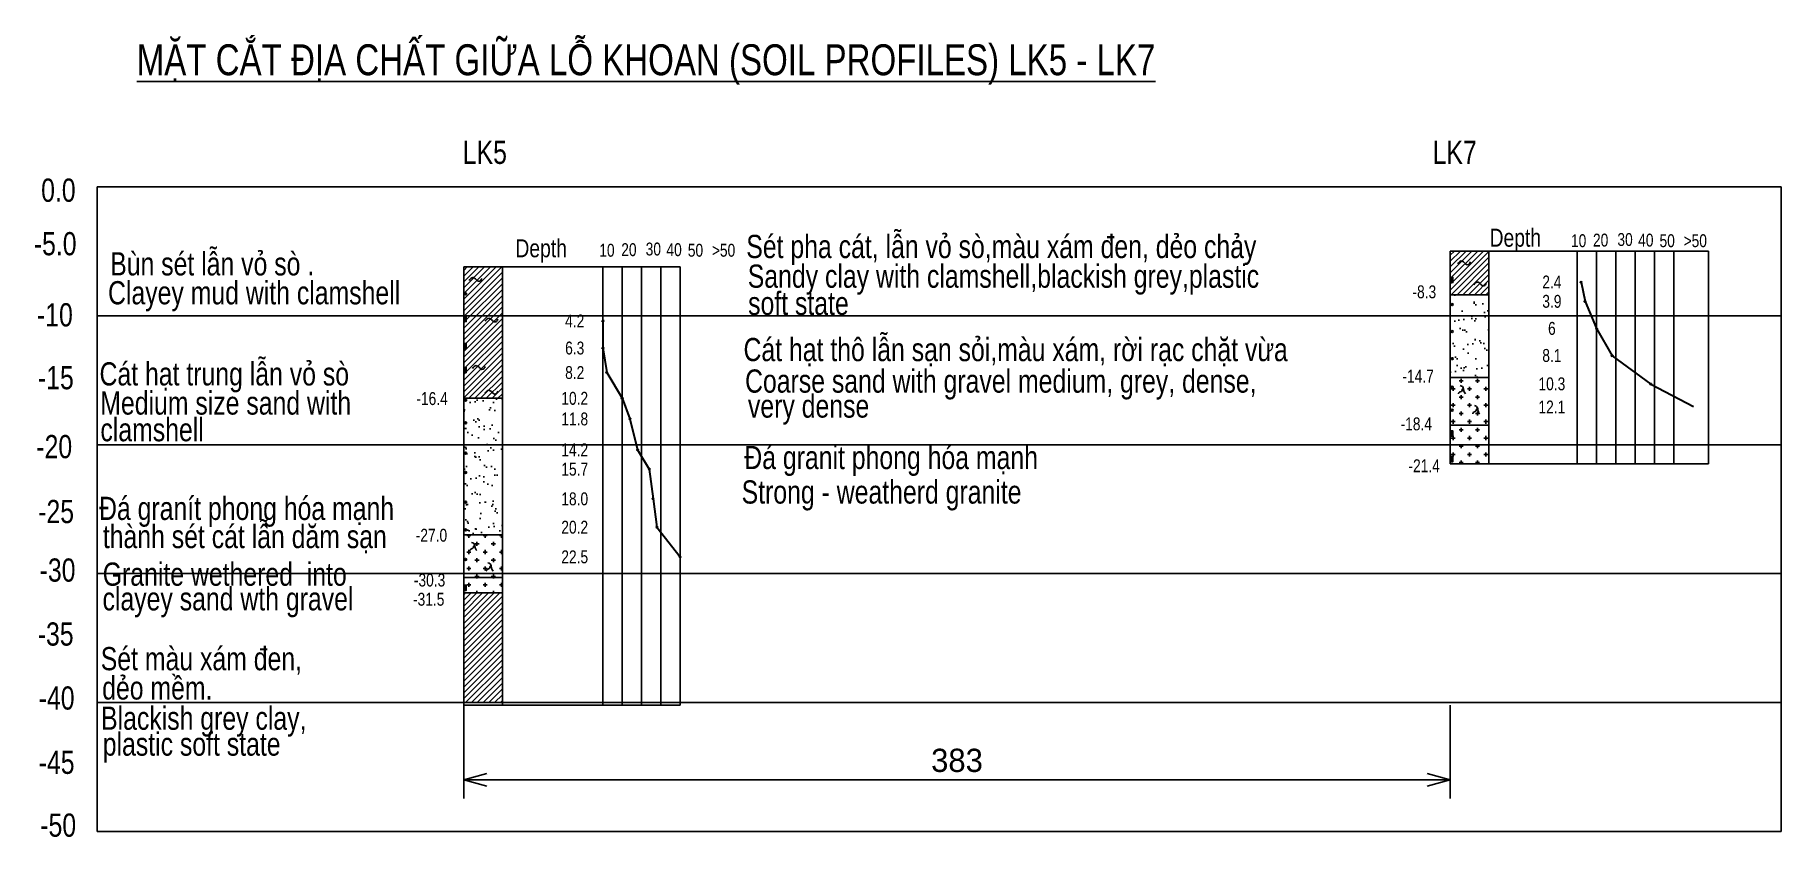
# Model space of a CAD drawing. Header units: millimetres. Extents: x -460 to 3871, y -2191 to 1614.
# Drawn here: x 788 to 1465, y -467 to -156 of the extents above; entities that cross this region are included whole.
import ezdxf
from ezdxf.enums import TextEntityAlignment as Align

# ---------------------------------------------------------------- set-up
doc = ezdxf.new("R2010")
doc.units = ezdxf.units.MM
for name, color, linetype in [('03_Dimension line', 4, 'Continuous'), ('ANN-SMTEXT', 4, 'Continuous'), ('HATCH', 8, 'Continuous'), ('Layer1', 7, 'Continuous'), ('Layer3', 7, 'Continuous'), ('Layer5', 7, 'Continuous'), ('LEGEND', 7, 'Continuous')]:
    doc.layers.add(name, color=color, linetype=linetype)
doc.layers.add('SPT Lines', color=7, linetype='Continuous', lineweight=30)
doc.styles.add('Kich Thuoc', font='vn_vni.shx')
doc.styles.add('vn_vni', font='vn_vni.shx', dxfattribs={"width": 0.8})
doc.dimstyles.new('D500', dxfattribs={"dimscale": 6, "dimtxt": 1.5, "dimasz": 1.5, "dimexe": 1.2, "dimexo": 0, "dimgap": 0.5, "dimtad": 1, "dimdec": 0, "dimzin": 0, "dimdsep": 46, "dimtxsty": 'Kich Thuoc', "dimblk": 'OPEN30', "dimcen": 0.09, "dimclrd": 256, "dimclre": 256, "dimclrt": 256, "dimadec": 0, "dimazin": 0, "dimtfac": 1, "dimtdec": 0, "dimtmove": 0, "dimatfit": 3, "dimldrblk": 'OPEN30', "dimfxl": 1, "dimtolj": 1, "dimtzin": 0, "dimarcsym": 0})

msp = doc.modelspace()

# ---------------------------------------------------------------- texts
at = {"layer": 'ANN-SMTEXT', "color": 4, "style": 'vn_vni', "width": 0.8}
msp.add_text('%%UMAËT CAÉT ÑÒA CHAÁT GIÖÕA LOÃ KHOAN (SOIL PROFILES) LK5 - LK7', height=12, dxfattribs=at).set_placement((827.08, -171.38))
at = {"layer": 'Layer1', "color": 4, "style": 'vn_vni', "width": 0.8}
for s, p in [('LK5', (953.68, -205.78)), ('LK7', (1330.18, -205.81))]:
    msp.add_text(s, height=9, dxfattribs=at).set_placement(p)
at = {"layer": 'LEGEND', "color": 4, "style": 'vn_vni', "width": 0.8}
for s, height, p in [('0.0', 9, (796.68, -215.96)), ('-5.0', 9, (795.44, -236.72)), ('-8.3', 5, (1326.96, -255.39)), ('-10', 9, (795.33, -264.3)), ('-15', 9, (795.7, -288.76)), ('-14.7', 5, (1324.56, -288.12)), ('-16.4', 5, (941.75, -296.81)), ('-18.4', 5, (1323.83, -306.62)), ('-20', 9, (795.07, -315.43)), ('-21.4', 5, (1326.9, -322.83)), ('-25', 9, (795.8, -340.61)), ('-27.0', 5, (941.51, -349.81)), ('-30', 9, (796.36, -363.32)), ('-30.3', 5, (940.78, -367.2)), ('-31.5', 5, (940.44, -374.65)), ('-35', 9, (795.63, -388.13)), ('-40', 9, (796, -412.95)), ('-45', 9, (796, -437.95)), ('-50', 9, (796.61, -462.26))]:
    msp.add_text(s, height=height, dxfattribs=at).set_placement(p, align=Align.MIDDLE)
for s, height, p in [('Depth', 7, (974.11, -241.99)), ('Seùt pha caùt, laãn voû soø,maøu xaùm ñen, deûo chaûy', 9, (1063.73, -242.31)), ('Depth', 7, (1352.3, -237.9)), ('Buøn seùt laãn voû soø .', 9, (816.79, -249.03)), ('Clayey mud with clamshell', 9, (815.95, -260.25)), ('Sandy clay with clamshell,blackish grey,plastic ', 9, (1064.31, -253.82)), ('soft state', 9, (1064.45, -264.35)), ('Caùt haït thoâ laãn saïn soûi,maøu xaùm, rôøi raïc chaët vöøa', 9, (1062.65, -282.29)), ('Caùt haït trung laãn voû soø', 9, (812.65, -291.72)), ('Coarse sand with gravel medium, grey, dense, ', 9, (1063.26, -294.51)), ('Medium size sand with ', 9, (812.94, -303.02)), ('very dense', 9, (1064.38, -304.2)), ('clamshell', 9, (813, -313.36)), ('Ñaù granit phong hoùa maïnh', 9, (1062.96, -324.15)), ('Strong - weatherd granite ', 9, (1061.93, -337.54)), (' Ñaù granít phong hoùa maïnh', 9, (809.79, -343.89)), ('thaønh seùt caùt laãn daêm saïn', 9, (813.92, -354.82)), ('Granite wethered  into ', 9, (813.9, -369.41)), ('clayey sand wth gravel', 9, (813.82, -378.97)), ('Seùt maøu xaùm ñen,', 9, (813.13, -402.19)), ('deûo meàm.', 9, (813.68, -413.55)), (' Blackish grey clay,', 9, (810.58, -425.28)), ('plastic soft state', 9, (813.9, -435.33))]:
    msp.add_text(s, height=height, dxfattribs=at).set_placement(p)
for s, p in [('10', (1009.64, -239.27)), ('20', (1018.17, -239.04)), ('30', (1027.65, -238.8)), ('40', (1035.71, -239.04)), ('50', (1044.01, -239.27)), ('>50', (1054.91, -239.27)), ('10', (1386.87, -235.57)), ('20', (1395.41, -235.33)), ('30', (1404.89, -235.1)), ('40', (1412.95, -235.33)), ('50', (1421.24, -235.57)), ('>50', (1432.14, -235.57)), ('2.4', (1376.48, -251.58)), ('3.9', (1376.48, -259.08)), ('4.2', (997.13, -266.7)), ('6', (1376.48, -269.58)), ('6.3', (997.13, -277.2)), ('8.1', (1376.48, -280.08)), ('8.2', (997.13, -286.7)), ('10.3', (1376.48, -291.08)), ('10.2', (997.13, -296.7)), ('12.1', (1376.48, -300.08)), ('11.8', (997.13, -304.7)), ('14.2', (997.13, -316.7)), ('15.7', (997.13, -324.2)), ('18.0', (997.13, -335.7)), ('20.2', (997.13, -346.7)), ('22.5', (997.13, -358.2))]:
    msp.add_text(s, height=5, dxfattribs=at).set_placement(p, align=Align.MIDDLE_CENTER)

# ---------------------------------------------------------------- blocks, each defined once
blk = doc.blocks.new('WeaSym')
at = {"layer": 'Layer5'}
for points, knots in [([(0.29, 0.4), (0.22, 0.37), (0.1, 0.31), (-0.13, 0.23), (-0.3, -0.06), (-0.19, -0.64), (-0.96, -0.88), (-1.56, -1.18), (-1.63, -1.55), (-1.66, -1.7)], [0, 0, 0, 0, 0.248602, 0.391484, 0.732345, 1.135543, 1.988104, 2.650597, 3.069283, 3.069283, 3.069283, 3.069283]), ([(-1.03, 1.5), (-0.7, 1.41), (-0.06, 1.23), (0.35, 0.2), (0.38, -0.85), (0.85, -1.43), (1.06, -1.68)], [0, 0, 0, 0, 0.980013, 1.868212, 3.088691, 4.043605, 4.043605, 4.043605, 4.043605])]:
    blk.add_open_spline(points, degree=3, knots=knots, dxfattribs=at)
blk = doc.blocks.new('Mud')
at = {"layer": 'Layer1'}
blk.add_open_spline([(-2.54, -0.48), (-2.35, -0.21), (-2.01, 0.28), (-1.25, 0.76), (-0.41, 0.43), (0.13, -0.11), (0.69, -0.75), (1.53, -0.95), (2.04, -0.32), (2.26, 0.06), (2.38, 0.27)], degree=3, knots=[0, 0, 0, 0, 1.010535, 1.796684, 2.438777, 3.51977, 4.07449, 5.00931, 5.585625, 6.332998, 6.332998, 6.332998, 6.332998], dxfattribs=at)
blk = doc.blocks.new('_Open30')
at = {"color": 0, "linetype": 'ByBlock', "lineweight": -2}
for p, q in [((-1, 0.268), (0, 0)), ((0, 0), (-1, -0.268)), ((0, 0), (-1, 0))]:
    blk.add_line(p, q, dxfattribs=at)
blk = doc.blocks.new('*D14')
at = {"layer": '03_Dimension line', "lineweight": -2, "transparency": 16777216}
for p, q in [((954.04, -415.7), (954.04, -451.9)), ((1337.04, -415.7), (1337.04, -451.9)), ((963.04, -444.7), (1328.04, -444.7))]:
    blk.add_line(p, q, dxfattribs=at)
at = {"layer": 'DEFPOINTS', "color": 0, "transparency": 16777216}
for p in [(954.04, -415.7), (1337.04, -415.7), (1337.04, -444.7)]:
    blk.add_point(p, dxfattribs=at)
at = {"layer": '03_Dimension line', "lineweight": -2, "transparency": 16777216, "xscale": 9, "yscale": 9, "zscale": 9, "rotation": 180}
blk.add_blockref('_Open30', (954.04, -444.7), dxfattribs=at)
at = {"layer": '03_Dimension line', "lineweight": -2, "transparency": 16777216, "xscale": 9, "yscale": 9, "zscale": 9}
blk.add_blockref('_Open30', (1337.04, -444.7), dxfattribs=at)
at = {"layer": '03_Dimension line', "transparency": 16777216, "insert": (1145.54, -437.2), "char_height": 9, "attachment_point": 5, "style": 'Kich Thuoc'}
blk.add_mtext('\\A1;383', dxfattribs=at)

# ---------------------------------------------------------------- dimensions: what is measured, and where the dimension line sits
at = {"layer": '03_Dimension line', "color": 4}
dim = msp.add_linear_dim(base=(1337.04, -444.7), p1=(954.04, -415.7), p2=(1337.04, -415.7), dimstyle='D500', dxfattribs=at)
dim.commit()
dim.dimension.update_dxf_attribs({"geometry": '*D14', "text_midpoint": (1145.54, -437.2)})

# ---------------------------------------------------------------- hatches: boundary and pattern name
at = {"layer": 'HATCH'}
h = msp.add_hatch(dxfattribs=at)
h.set_pattern_fill('ANSI31', color=256, scale=0.5, style=0)
h.paths.add_polyline_path([(1352.04, -239.58), (1337.04, -239.58), (1337.04, -249.83), (1338.04, -249.83), (1338.04, -251.83), (1337.04, -251.83), (1337.04, -256.58), (1352.04, -256.58)])
h = msp.add_hatch(dxfattribs=at)
h.set_pattern_fill('ANSI31', color=256, scale=0.5, style=0)
h.paths.add_polyline_path([(969.04, -245.7), (954.04, -245.7), (954.04, -257.7), (969.04, -257.7)])
h.paths.add_polyline_path([(969.04, -257.7), (954.04, -257.7), (954.04, -264.95), (955.04, -264.95), (955.04, -266.95), (954.04, -266.95), (954.04, -275.45), (955.04, -275.45), (955.04, -277.45), (954.04, -277.45), (954.04, -284.7), (955.04, -284.7), (955.04, -286.7), (954.04, -286.7), (954.04, -296.7), (969.04, -296.7)])
h = msp.add_hatch(dxfattribs=at)
h.set_pattern_fill('ANSI31', color=256, scale=0.5, style=0)
h.paths.add_polyline_path([(969.04, -372.2), (954.04, -372.2), (954.04, -414.7), (969.04, -414.7)])
h.paths.add_polyline_path([(930.72, -378.4), (950.17, -378.4), (950.17, -370.9), (930.72, -370.9)], flags=9)
at = {"layer": 'Layer3'}
h = msp.add_hatch(dxfattribs=at)
h.set_pattern_fill('AR-SAND', color=256, scale=0.15, style=0)
h.set_pattern_definition([(37.5, (26.036, -429.581), (-0.240005, 7.341199), [0, -5.7912, 0, -6.477, 0, -6.19125]), (7.5, (26.036, -429.581), (6.74285, 10.75238), [0, -3.1242, 0, -5.2197, 0, -2.00025]), (327.5, (21.3496, -429.581), (11.864886, 0.021558), [0, -1.905, 0, -6.858, 0, -8.9535]), (317.5, (21.35, -429.581), (11.45335, 3.34394), [0, -0.9525, 0, -4.4958, 0, -5.1435])])
h.paths.add_polyline_path([(1352.04, -256.58), (1337.04, -256.58), (1337.04, -273.08), (1352.04, -273.08)])
h.paths.add_polyline_path([(1352.04, -273.08), (1337.04, -273.08), (1337.04, -288.58), (1352.04, -288.58)])
h = msp.add_hatch(dxfattribs=at)
h.set_pattern_fill('AR-SAND', color=256, scale=0.15, style=0)
h.set_pattern_definition([(37.5, (63.0444, -435.7016), (-0.240005, 7.3412), [0, -5.7912, 0, -6.477, 0, -6.19125]), (7.5, (63.044, -435.702), (6.74285, 10.75238), [0, -3.1242, 0, -5.2197, 0, -2.00025]), (327.5, (58.358, -435.7016), (11.864886, 0.021558), [0, -1.905, 0, -6.858, 0, -8.9535]), (317.5, (58.358, -435.702), (11.45335, 3.34394), [0, -0.9525, 0, -4.4958, 0, -5.1435])])
h.paths.add_polyline_path([(969.04, -296.7), (954.04, -296.7), (954.04, -349.7), (969.04, -349.7)])
at = {"layer": 'Layer5'}
h = msp.add_hatch(dxfattribs=at)
h.set_pattern_fill('CROSS', color=256, scale=0.5, style=0)
h.set_pattern_definition([(0, (26.036, -429.5813), (3.175, 3.175), [1.5875, -4.7625]), (90, (26.8297, -430.375), (-3.175, 3.175), [1.5875, -4.7625])])
h.paths.add_polyline_path([(1352.04, -288.58), (1337.04, -288.58), (1337.04, -309.33), (1338.04, -309.33), (1338.04, -311.33), (1337.04, -311.33), (1337.04, -319.33), (1338.04, -319.33), (1338.04, -321.33), (1337.04, -321.33), (1337.04, -322.08), (1352.04, -322.08)])
h = msp.add_hatch(dxfattribs=at)
h.set_pattern_fill('CROSS', color=256, scale=0.5, style=0)
h.set_pattern_definition([(0, (63.0444, -435.7016), (3.175, 3.175), [1.5875, -4.7625]), (90, (63.838, -436.4954), (-3.175, 3.175), [1.5875, -4.7625])])
h.paths.add_polyline_path([(969.04, -349.7), (954.04, -349.7), (954.04, -366.2), (969.04, -366.2)])
h.paths.add_polyline_path([(969.04, -366.2), (954.04, -366.2), (954.04, -369.2), (955.04, -369.2), (955.04, -371.2), (954.04, -371.2), (954.04, -372.2), (969.04, -372.2)])

# ---------------------------------------------------------------- linework, layer by layer
at = {"color": 5}
msp.add_line((1465.46, -214.7), (1465.46, -464.7), dxfattribs=at)
for p, q in [((1337.04, -322.08), (1337.04, -239.58)), ((1337.04, -322.08), (1337.04, -239.7)), ((1337.04, -322.08), (1337.04, -240.08)), ((1352.04, -322.08), (1352.04, -239.58)), ((1386.34, -322.18), (1386.34, -239.68)), ((1386.34, -322.18), (1386.34, -239.68)), ((1393.84, -239.68), (1393.84, -322.18)), ((1401.34, -239.68), (1401.34, -322.18)), ((1408.84, -239.68), (1408.84, -322.18)), ((1416.34, -239.68), (1416.34, -322.18)), ((1423.84, -239.68), (1423.84, -322.18)), ((1437.34, -322.18), (1437.34, -239.58)), ((1008.05, -415.67), (1008.05, -245.67)), ((1008.05, -415.67), (1008.05, -245.67)), ((1015.55, -245.67), (1015.55, -415.67)), ((1023.05, -245.67), (1023.05, -415.67)), ((1030.55, -245.67), (1030.55, -415.67)), ((1038.05, -245.67), (1038.05, -415.67)), ((954.04, -415.7), (1038.05, -415.67))]:
    msp.add_line(p, q)
for points in [[(811.74, -214.7), (1465.46, -214.7)], [(811.74, -264.7), (1465.46, -264.7)], [(811.74, -314.7), (1465.46, -314.7)], [(811.74, -364.7), (1465.46, -364.7)], [(811.74, -464.7), (1465.46, -464.7)]]:
    msp.add_lwpolyline(points, dxfattribs=at)
for points in [[(1337.04, -239.58), (1437.34, -239.58)], [(954.04, -245.7), (1038.05, -245.7)]]:
    msp.add_lwpolyline(points)
for points in [[(1337.04, -251.83), (1337.04, -249.83), (1338.04, -249.83), (1338.04, -251.83)], [(954.04, -266.95), (954.04, -264.95), (955.04, -264.95), (955.04, -266.95)], [(954.04, -277.45), (954.04, -275.45), (955.04, -275.45), (955.04, -277.45)], [(954.04, -286.7), (954.04, -284.7), (955.04, -284.7), (955.04, -286.7)], [(1337.04, -311.33), (1337.04, -309.33), (1338.04, -309.33), (1338.04, -311.33)], [(1337.04, -321.33), (1337.04, -319.33), (1338.04, -319.33), (1338.04, -321.33)], [(954.04, -371.2), (954.04, -369.2), (955.04, -369.2), (955.04, -371.2)]]:
    msp.add_lwpolyline(points, close=True)
for points in [[(1337.04, -249.83), (1338.04, -249.83), (1337.04, -251.83), (1338.04, -251.83)], [(954.04, -264.95), (955.04, -264.95), (954.04, -266.95), (955.04, -266.95)], [(954.04, -275.45), (955.04, -275.45), (954.04, -277.45), (955.04, -277.45)], [(954.04, -284.7), (955.04, -284.7), (954.04, -286.7), (955.04, -286.7)], [(1337.04, -309.33), (1338.04, -309.33), (1337.04, -311.33), (1338.04, -311.33)], [(1337.04, -319.33), (1338.04, -319.33), (1337.04, -321.33), (1338.04, -321.33)], [(954.04, -369.2), (955.04, -369.2), (954.04, -371.2), (955.04, -371.2)]]:
    msp.add_solid(points)
at = {"layer": 'Layer1'}
msp.add_line((811.74, -214.7), (811.74, -464.7), dxfattribs=at)
at = {"layer": 'Layer1', "color": 0}
for p, q in [((954.04, -415.7), (954.04, -245.7)), ((969.04, -415.7), (969.04, -245.7))]:
    msp.add_line(p, q, dxfattribs=at)
at = {"layer": 'Layer1', "color": 5}
msp.add_line((954.04, -372.2), (969.04, -372.2), dxfattribs=at)
msp.add_lwpolyline([(811.74, -414.7), (1465.46, -414.7)], dxfattribs=at)
at = {"layer": 'LEGEND'}
for p, q in [((1337.04, -256.58), (1352.04, -256.58)), ((1337.04, -288.58), (1352.04, -288.58)), ((954.04, -296.7), (969.04, -296.7)), ((1337.04, -307.08), (1352.04, -307.08)), ((1337.04, -322.08), (1437.34, -322.08)), ((1337.04, -322.08), (1352.04, -322.08)), ((954.04, -349.7), (969.04, -349.7)), ((954.04, -366.2), (969.04, -366.2))]:
    msp.add_line(p, q, dxfattribs=at)
for centre, start, end in [((954.79, -256.2), 0, 180), ((954.79, -256.2), 180, 0), ((1337.79, -260.33), 0, 180), ((1337.79, -260.33), 180, 0), ((1337.79, -270.83), 0, 180), ((1337.79, -270.83), 180, 0), ((1337.79, -281.33), 0, 180), ((1337.79, -281.33), 180, 0), ((954.79, -297.45), 0, 180), ((954.79, -297.45), 180, 0), ((1337.79, -292.33), 0, 180), ((1337.79, -292.33), 180, 0), ((1337.79, -301.33), 0, 180), ((1337.79, -301.33), 180, 0), ((954.79, -306.2), 0, 180), ((954.79, -306.2), 180, 0), ((954.79, -317.95), 0, 180), ((954.79, -317.95), 180, 0), ((954.79, -325.45), 0, 180), ((954.79, -325.45), 180, 0), ((954.79, -336.95), 0, 180), ((954.79, -336.95), 180, 0), ((954.79, -347.7), 0, 180), ((954.79, -347.7), 180, 0), ((954.79, -359.2), 0, 180), ((954.79, -359.2), 180, 0)]:
    msp.add_arc(centre, 0.375, start, end, dxfattribs=at)
at = {"layer": 'LEGEND', "color": 1}
for centre, major_axis, start_param, end_param in [((1387.84, -251.68), (-0.375, 0), 3.141593, 6.283185), ((1387.84, -251.68), (-0.375, 0), 0, 3.141593), ((1389.34, -259.18), (-0.375, 0), 3.141593, 6.283185), ((1389.34, -259.18), (-0.375, 0), 0, 3.141593), ((1008.05, -266.67), (0.375, 0), 0, 3.141593), ((1008.05, -266.67), (0.375, 0), 3.141593, 6.283185), ((1393.84, -269.68), (-0.375, 0), 3.141593, 6.283185), ((1393.84, -269.68), (-0.375, 0), 0, 3.141593), ((1008.05, -277.17), (0.375, 0), 0, 3.141593), ((1008.05, -277.17), (0.375, 0), 3.141593, 6.283185), ((1399.84, -280.18), (-0.375, 0), 3.141593, 6.283185), ((1399.84, -280.18), (-0.375, 0), 0, 3.141593), ((1009.55, -286.67), (0.375, 0), 0, 3.141593), ((1009.55, -286.67), (0.375, 0), 3.141593, 6.283185), ((1414.84, -291.18), (-0.375, 0), 3.141593, 6.283185), ((1414.84, -291.18), (-0.375, 0), 0, 3.141593), ((1015.55, -296.67), (0.375, 0), 0, 3.141593), ((1015.55, -296.67), (0.375, 0), 3.141593, 6.283185), ((1018.55, -304.67), (0.375, 0), 0, 3.141593), ((1018.55, -304.67), (0.375, 0), 3.141593, 6.283185), ((1021.55, -316.67), (0.375, 0), 0, 3.141593), ((1021.55, -316.67), (0.375, 0), 3.141593, 6.283185), ((1026.05, -324.17), (0.375, 0), 0, 3.141593), ((1026.05, -324.17), (0.375, 0), 3.141593, 6.283185), ((1027.55, -335.67), (0.375, 0), 0, 3.141593), ((1027.55, -335.67), (0.375, 0), 3.141593, 6.283185), ((1029.05, -346.67), (0.375, 0), 0, 3.141593), ((1029.05, -346.67), (0.375, 0), 3.141593, 6.283185), ((1038.05, -358.17), (0.375, 0), 0, 3.141593), ((1038.05, -358.17), (0.375, 0), 3.141593, 6.283185)]:
    msp.add_ellipse(centre, major_axis=major_axis, ratio=0.666667, start_param=start_param, end_param=end_param, dxfattribs=at)
at = {"layer": 'SPT Lines', "color": 1}
for p, q in [((1387.84, -251.68), (1389.34, -259.18)), ((1389.34, -259.18), (1393.84, -269.68)), ((1008.05, -266.67), (1008.05, -277.17)), ((1393.84, -269.68), (1399.84, -280.18)), ((1008.05, -277.17), (1009.55, -286.67)), ((1399.84, -280.18), (1414.84, -291.18)), ((1009.55, -286.67), (1015.55, -296.67)), ((1414.84, -291.18), (1431.48, -299.86)), ((1015.55, -296.67), (1018.55, -304.67)), ((1018.55, -304.67), (1021.55, -316.67)), ((1021.55, -316.67), (1026.05, -324.17)), ((1026.05, -324.17), (1027.55, -335.67)), ((1027.55, -335.67), (1029.05, -346.67)), ((1029.05, -346.67), (1038.05, -358.17))]:
    msp.add_line(p, q, dxfattribs=at)

# ---------------------------------------------------------------- block references
at = {"layer": 'Layer1'}
for p in [(1342.49, -244.07), (958.71, -250.49), (1348.69, -252.26), (964.93, -266.28), (960.01, -284.66), (964.93, -294.23)]:
    msp.add_blockref('Mud', p, dxfattribs=at)
at = {"layer": 'Layer5'}
for p in [(1341.89, -293.28), (1347.41, -300.99), (958.08, -354.12), (964.43, -362.04)]:
    msp.add_blockref('WeaSym', p, dxfattribs=at)

msp.set_redraw_order([(e.dxf.handle, doc.entitydb.next_handle()) for e in msp.query("TEXT MTEXT ATTDEF DIMENSION ARC_DIMENSION")])  # texts and dimensions are drawn at this point

doc.saveas('drawing.dxf')
